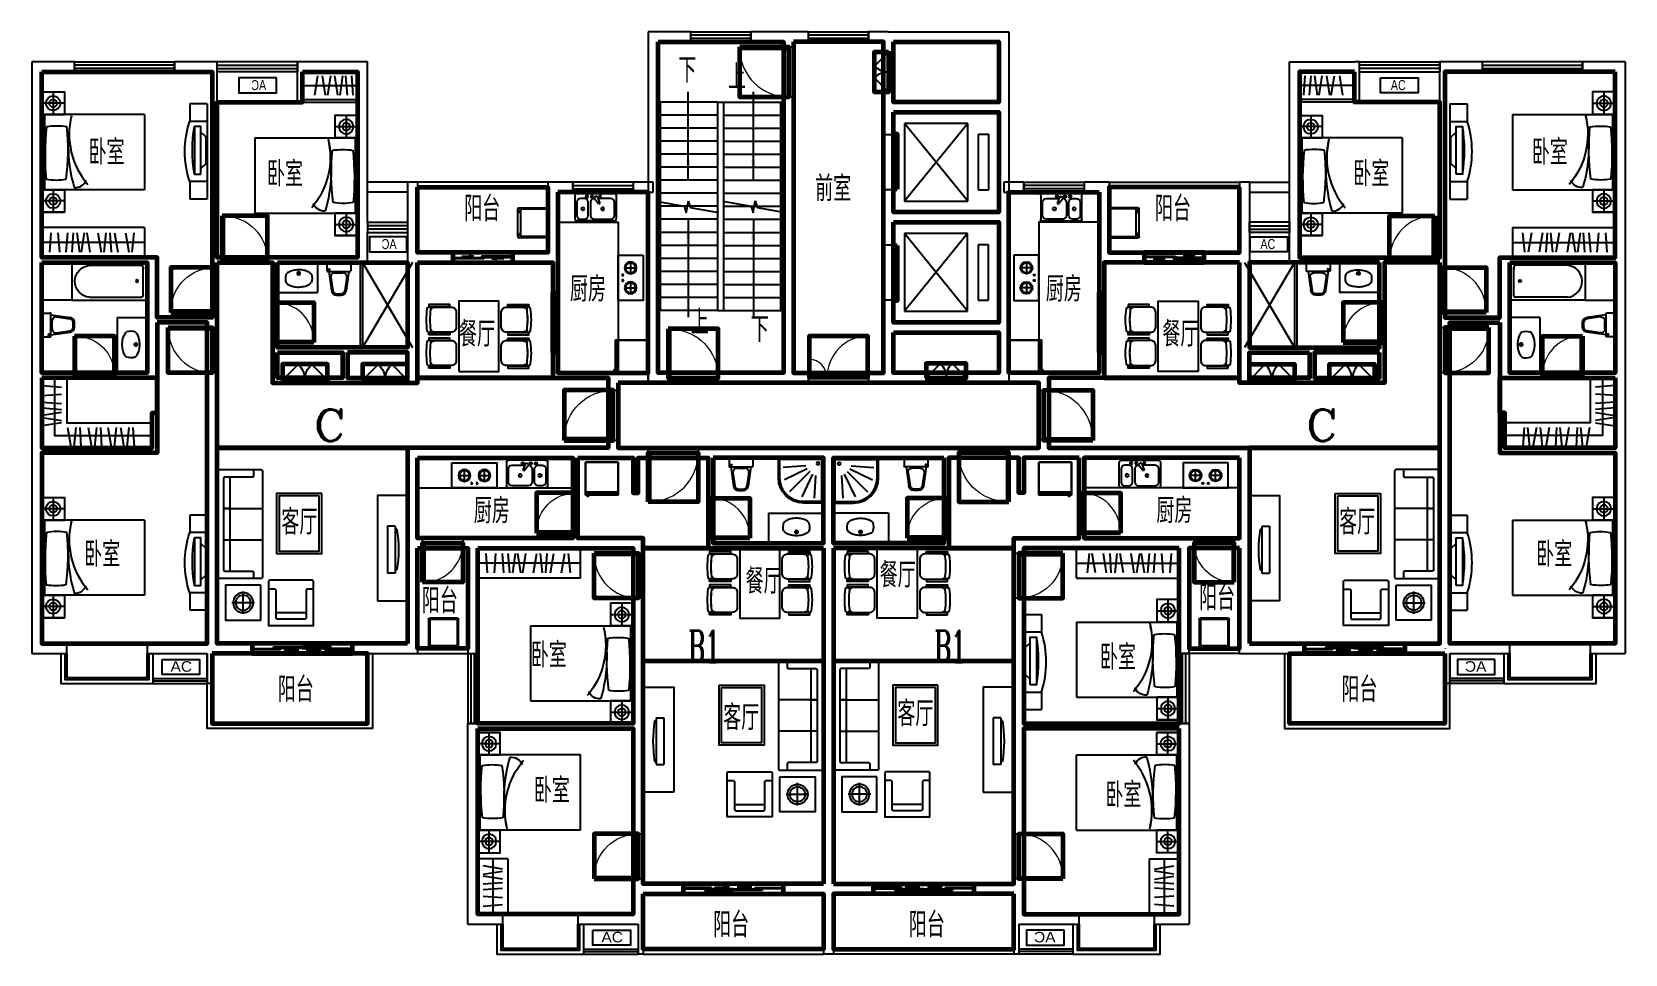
# Model space of a CAD drawing. Extents: x 820470 to 852270, y -626228 to -607828.
import ezdxf
from ezdxf.enums import TextEntityAlignment as Align

# ---------------------------------------------------------------- set-up
doc = ezdxf.new("R2010")
doc.units = 0
doc.header["$LTSCALE"] = 1000
doc.header["$MEASUREMENT"] = 0
doc.layers.get('0').update_dxf_attribs({"linetype": 'CONTINUOUS'})
for name, color, linetype in [('BALCONY', 147, 'CONTINUOUS'), ('K_EQUIPMENT', 4, 'CONTINUOUS'), ('LVTRY', 187, 'CONTINUOUS'), ('SPACE', 7, 'CONTINUOUS'), ('STAIR', 3, 'CONTINUOUS'), ('WALL', 2, 'CONTINUOUS'), ('WC', 157, 'CONTINUOUS'), ('WINDOW', 4, 'CONTINUOUS'), ('家具', 8, 'CONTINUOUS')]:
    doc.layers.add(name, color=color, linetype=linetype)
for name, color, linetype, lineweight in [('GT_储藏间', 50, 'CONTINUOUS', 60), ('GT_卧室', 1, 'CONTINUOUS', 60), ('GT_卫生间', 5, 'CONTINUOUS', 60), ('GT_厨房', 4, 'CONTINUOUS', 60), ('GT_客厅', 2, 'CONTINUOUS', 60), ('GT_楼梯', 130, 'CONTINUOUS', 60), ('GT_水机房', 170, 'CONTINUOUS', 60), ('GT_电机房', 210, 'CONTINUOUS', 60), ('GT_电梯', 150, 'CONTINUOUS', 60), ('GT_衣帽间', 85, 'CONTINUOUS', 60), ('GT_过道', 30, 'CONTINUOUS', 60), ('GT_门', 245, 'CONTINUOUS', 60), ('GT_阳台', 6, 'CONTINUOUS', 60), ('GT_餐厅', 3, 'CONTINUOUS', 60)]:
    doc.layers.add(name, color=color, linetype=linetype, lineweight=lineweight)
doc.styles.add('_TCH_LABEL', font='COMPLEX', dxfattribs={"bigfont": 'GBCBIG'})
doc.styles.add('_TCH_SPACE', font='SIMPLEX', dxfattribs={"height": 5, "bigfont": 'GBCBIG'})
doc.styles.add('DIM_FONT', font='ZBTXT.shx', dxfattribs={"width": 0.8})
doc.styles.add('HZ', font='zbtxt.shx', dxfattribs={"bigfont": 'zbhz.shx'})

msp = doc.modelspace()

# ---------------------------------------------------------------- texts
at = {"layer": 'SPACE', "style": '_TCH_SPACE'}
for s, p in [('下', (833373, -608844)), ('上', (834363, -608977)), ('卧室', (821601, -610479)), ('卧室', (850406, -610479)), ('卧室', (825162, -610911)), ('卧室', (846845, -610911)), (' 前室', (835761, -611205)), ('阳台', (829099, -611606)), ('阳台', (842885, -611606)), ('厨房', (831209, -613210)), ('厨房', (840707, -613210)), ('上', (833624, -613873)), ('餐厅', (828995, -614108)), ('下', (834820, -614013)), ('餐厅', (843034, -614108)), ('厨房', (829291, -617634)), ('厨房', (842913, -617629)), ('客厅', (825450, -617858)), ('客厅', (846562, -617858)), ('卧室', (821513, -618502)), ('卧室', (850493, -618502)), ('餐厅', (834715, -619038)), ('餐厅', (837391, -618915)), ('阳台 ', (843766, -619372)), ('阳台 ', (828252, -619429)), ('卧室', (830427, -620511)), ('卧室', (841788, -620555)), ('阳台 ', (825378, -621199)), ('阳台 ', (846607, -621199)), ('客厅', (834268, -621758)), ('客厅', (837744, -621681)), ('卧室', (830488, -623213)), ('卧室', (841896, -623304)), ('阳台 ', (834065, -625893)), ('阳台 ', (837972, -625893))]:
    msp.add_text(s, height=500, dxfattribs=at).set_placement(p)
at = {"layer": 'SPACE', "style": '_TCH_LABEL'}
for s, height, width, p, p2 in [('C', 634, 1.4, (826097, -615994), (826731, -615994)), ('C', 634, 1.4, (845900, -615994), (846534, -615994)), ('B1', 633.6, 0.677419, (833572, -620403), (834205, -620403)), ('B1', 633.6, 0.677419, (838484, -620403), (839117, -620403))]:
    msp.add_text(s, height=height, dxfattribs=dict(at, width=width)).set_placement(p, p2, align=Align.FIT)

# ---------------------------------------------------------------- blocks, each defined once
blk = doc.blocks.new('A$C52241BEE')
for p, q in [((350, 650), (150, 650)), ((250, 750), (250, 550)), ((250, 350), (250, 150)), ((350, 250), (150, 250))]:
    blk.add_line(p, q)
blk.add_lwpolyline([(0, 900), (0, 0), (500, 0), (500, 900)], close=True)
for centre, radius in [((250, 650), 120), ((250, 650), 100), ((250, 250), 120), ((250, 250), 100), ((406, 504), 15), ((406, 396), 15)]:
    blk.add_circle(centre, radius)
blk = doc.blocks.new('A$C31110A14')
at = {"linetype": 'Continuous'}
for p, q in [((0, 37), (0, 786)), ((37, 824), (512, 824)), ((100, 711), (100, 461)), ((437, 786), (175, 786)), ((512, 387), (512, 711)), ((549, 786), (549, 37)), ((59, 414), (69, 397)), ((72, 450), (198, 498)), ((211, 476), (107, 390)), ((198, 498), (211, 476)), ((512, 0), (37, 0)), ((100, 187), (100, 112)), ((175, 312), (437, 312)), ((437, 262), (175, 262)), ((175, 37), (437, 37)), ((512, 112), (512, 187))]:
    blk.add_line(p, q, dxfattribs=at)
for centre, radius, start, end in [((37, 786), 37.4, 90, 180), ((175, 711), 74.9, 90, 180), ((437, 711), 74.9, 0, 90), ((512, 786), 37.4, 0, 90), ((62, 500), 25, 93.0704, 450), ((62, 339), 25, 93.0704, 450), ((81, 427), 25, 110.5377, 210), ((91, 409), 25, 210, 309.4623), ((175, 387), 74.9, 180, 270), ((306, 551), 31.2, 91.1175, 450), ((437, 387), 74.9, 270, 360), ((37, 37), 37.4, 180, 270), ((62, 237), 25, 93.0704, 450), ((175, 187), 74.9, 90, 180), ((175, 112), 74.9, 180, 270), ((306, 156), 31.2, 91.1175, 450), ((437, 187), 74.9, 0, 90), ((437, 112), 74.9, 270, 360), ((512, 37), 37.4, 270, 360)]:
    blk.add_arc(centre, radius, start, end, dxfattribs=at)
blk = doc.blocks.new('CHUANG')
at = {"layer": '家具'}
for p, q in [((-1200, 0), (-1200, -450)), ((-1200, 0), (-1200, -450)), ((-1200, 0), (-1200, -445)), ((-975, -450), (-975, 0)), ((-750, -2050), (-750, 0)), ((750, 0), (-750, 0)), ((750, -2050), (750, 0)), ((750, 0), (750, -450)), ((750, 0), (750, -450)), ((750, 0), (750, -445)), ((975, -450), (975, 0)), ((-750, -225), (-1200, -225)), ((750, -50), (-750, -50)), ((1200, -225), (750, -225)), ((750, -2050), (-750, -2050))]:
    blk.add_line(p, q, dxfattribs=at)
for points in [[(-1200, 0), (-750, 0), (-750, -450), (-1200, -450)], [(750, 0), (1200, 0), (1200, -450), (750, -450)]]:
    blk.add_lwpolyline(points, close=True, dxfattribs=at)
for centre, radius in [((-975, -225), 145), ((-975, -225), 76.8), ((975, -225), 145), ((975, -225), 76.8)]:
    blk.add_circle(centre, radius, dxfattribs=at)
for centre, radius, start, end in [((655, -282), 1212, 170.6797, 189.5896), ((-47, -5414), 5351, 84.1062, 95.2969), ((-774, -298), 1293, 350.9391, 369.2066), ((124, -3480), 2954, 78.2462, 106.3473), ((364, -2102), 1557, 76.5636, 130.3236), ((54, 3738), 4263, 261.9889, 276.0426), ((-470, -664), 239, 175.3269, 247.5588)]:
    blk.add_arc(centre, radius, start, end, dxfattribs=at)
blk = doc.blocks.new('D')
at = {"layer": '家具'}
for p, q in [((103898, -1545904), (103898, -1546504)), ((103898, -1545904), (105947, -1545904)), ((104147, -1546397), (104107, -1546012)), ((104278, -1546012), (104212, -1546397)), ((104496, -1546012), (104433, -1546397)), ((104590, -1546012), (104566, -1546397)), ((104702, -1546397), (104662, -1546012)), ((104833, -1546012), (104767, -1546397)), ((105051, -1546012), (104988, -1546397)), ((105155, -1546397), (105095, -1546012)), ((105251, -1546012), (105194, -1546397)), ((105345, -1546397), (105317, -1546012)), ((105461, -1546397), (105432, -1546012)), ((105591, -1546397), (105620, -1546012)), ((105789, -1546397), (105761, -1546012)), ((103898, -1546204), (105947, -1546204))]:
    blk.add_line(p, q, dxfattribs=at)
blk = doc.blocks.new('KTJ')
blk.add_lwpolyline([(-274, 148), (476, 148), (476, -152), (-274, -152)], close=True)
at = {"style": 'HZ', "width": 1.1}
blk.add_text('AC', height=210, dxfattribs=at).set_placement((-104, -95))
blk = doc.blocks.new('A$C2A793C51')
at = {"layer": '家具'}
for p, q in [((0, 1900), (0, 0)), ((0, 1900), (350, 1900)), ((350, 1900), (350, 1550)), ((0, 1550), (350, 1550)), ((21, 1236), (126, 1334)), ((21, 707), (21, 1236)), ((21, 707), (126, 609)), ((0, 350), (350, 350)), ((350, 350), (350, 0)), ((0, 0), (350, 0))]:
    blk.add_line(p, q, dxfattribs=at)
blk.add_lwpolyline([(126, 494), (126, 1449), (254, 1449), (254, 494)], close=True, dxfattribs=at)
for centre, radius, start, end in [((-2575, 972), 2869, 350.4172, 369.5828), ((-1501, 950), 1946, 342.0382, 377.9618)]:
    blk.add_arc(centre, radius, start, end, dxfattribs=at)
blk = doc.blocks.new('CHAIR-09')
for points in [[(-300, -600), (-260, -600), (-260, -180), (-300, -180)], [(260, -180), (300, -180), (300, -600), (260, -600)]]:
    blk.add_lwpolyline(points, close=True)
for points in [[(250, -150, 0.414214), (150, -50), (-150, -50, 0.414214), (-250, -150), (-250, -470, 0.266219), (-201, -556, 0.06842), (201, -556, 0.266219), (250, -470)], [(-215, -635, -1.000906), (-204, -556, 0.069723), (204, -556, -1.000906), (215, -635, -0.068813)]]:
    blk.add_lwpolyline(points, format="xyb", close=True)
blk = doc.blocks.new('A$C7B15679A')
blk.add_lwpolyline([(-1400, -800), (-1400, 0), (0, 0), (0, -800), (0, -800)], close=True)
at = {"rotation": 180}
for p in [(-1033, 0), (-367, 0)]:
    blk.add_blockref('CHAIR-09', p, dxfattribs=at)
for p in [(-1033, -800), (-367, -800)]:
    blk.add_blockref('CHAIR-09', p)
blk = doc.blocks.new('SOF1')
blk.add_line((-300, 650), (300, 650))
blk.add_lwpolyline([(-450, 25, 0.414214), (-425, 0), (425, 0, 0.414214), (450, 25), (450, 900), (-450, 900)], format="xyb", close=True)
blk.add_lwpolyline([(-450, 175), (-325, 175, 0.414214), (-300, 200), (-300, 750, -0.414214), (-275, 775), (275, 775, -0.414214), (300, 750), (300, 200, 0.414214), (325, 175), (450, 175)], format="xyb")
blk = doc.blocks.new('A$C46F64526')
for p, q in [((518, 2881), (518, 2431)), ((743, 2656), (293, 2656)), ((250, 150), (250, 2025)), ((125, 1400), (900, 1400)), ((125, 775), (900, 775)), ((250, 775), (125, 775))]:
    blk.add_line(p, q)
for points in [[(868, 2306), (168, 2306), (168, 3006), (868, 3006)], [(2085, 477), (1185, 477), (1185, 1677), (2085, 1677)], [(2035, 527), (1235, 527), (1235, 1627), (2035, 1627)]]:
    blk.add_lwpolyline(points, close=True)
for points in [[(900, 2150, 0.414214), (875, 2175), (0, 2175), (0, 0), (875, 0, 0.414214), (900, 25), (900, 2150)], [(725, 0), (725, 125, 0.414214), (700, 150), (150, 150, -0.414214), (125, 175), (125, 2000, -0.414214), (150, 2025), (700, 2025, 0.414214), (725, 2050), (725, 2175)]]:
    blk.add_lwpolyline(points, format="xyb")
for radius in [200, 150]:
    blk.add_circle((518, 2656), radius)
at = {"xscale": -1}
blk.add_blockref('SOF1', (1473, 2209), dxfattribs=at)
blk = doc.blocks.new('A$C169C22A5')
for p, q in [((354, 1488), (198, 1488)), ((198, 1488), (198, 552)), ((354, 1488), (354, 552)), ((385, 1426), (354, 1426)), ((354, 552), (198, 552)), ((385, 614), (354, 614))]:
    blk.add_line(p, q)
blk.add_lwpolyline([(0, 0), (600, 0), (600, 2100), (0, 2100)], close=True)
at = {"extrusion": (0, 0, -1)}
blk.add_ellipse((-2235, 1020), major_axis=(-2652, 0), ratio=1, start_param=2.988048, end_param=3.295136, dxfattribs=at)
blk = doc.blocks.new('A$C1287145A')
at = {"linetype": 'Continuous'}
for points, invisible_edges in [([(652, 652, 1021), (0, 652, 1021), (652, 652, 65)], 2), ([(0, 652, 65), (652, 652, 65), (0, 652, 1021)], 2), ([(0, 652, 65), (0, 652, 1021), (0, 608, 1021)], 12), ([(0, 608, 1021), (0, 608, 65), (0, 652, 65)], 12), ([(652, 652, 1412), (0, 652, 1412), (652, 652, 1032)], 2), ([(0, 652, 1032), (652, 652, 1032), (0, 652, 1412)], 2), ([(0, 652, 1032), (0, 652, 1412), (0, 608, 1412)], 12), ([(0, 608, 1412), (0, 608, 1032), (0, 652, 1032)], 12), ([(0, 652, 1412), (652, 652, 1412), (0, 608, 1412)], 2), ([(652, 608, 1412), (0, 608, 1412), (652, 652, 1412)], 2), ([(652, 652, 1021), (652, 652, 65), (652, 608, 1021)], 2), ([(652, 608, 65), (652, 608, 1021), (652, 652, 65)], 2), ([(652, 652, 1412), (652, 652, 1032), (652, 608, 1412)], 2), ([(652, 608, 1032), (652, 608, 1412), (652, 652, 1032)], 2), ([(0, 597), (0, 597, 1412), (0, 0, 1412)], 12), ([(0, 0, 1412), (0, 0), (0, 597)], 12), ([(652, 597, 65), (0, 597, 65), (652, 597)], 2), ([(0, 597), (652, 597), (0, 597, 65)], 2), ([(0, 597, 1412), (652, 597, 1412), (0, 0, 1412)], 2), ([(652, 0, 1412), (0, 0, 1412), (652, 597, 1412)], 2), ([(652, 597, 1412), (652, 597), (652, 0, 1412)], 2), ([(652, 0), (652, 0, 1412), (652, 597)], 2), ([(0, 0, 1412), (652, 0, 1412), (0, 0)], 2), ([(652, 0), (0, 0), (652, 0, 1412)], 2)]:
    blk.add_3dface(points, dxfattribs=dict(at, invisible_edges=invisible_edges))
at = {"linetype": 'Continuous', "oblique": -180, "text_generation_flag": 4, "width": 0.8, "flags": 9}
for tag in ['ZSIZE', 'YSIZE', 'XSIZE']:
    blk.add_attdef(tag, (326, 0), '', height=0.427, rotation=90, dxfattribs=at)
at = {"linetype": 'Continuous'}
mesh = blk.add_polyface(dxfattribs=at)
corners = [(652, 652, 1032), (652, 652, 1021), (652, 608, 1032), (652, 608, 1021), (0, 652, 1032), (0, 652, 1021), (0, 608, 1032), (0, 608, 1021), (652, 608, 1412), (652, 597, 1412), (0, 608, 1412), (0, 597, 1412), (652, 608, 65), (652, 597, 65), (0, 608, 65), (0, 597, 65)]
mesh.append_faces([[corners[k] for k in face] for face in [(0, 1, 2), (3, 2, 1), (6, 7, 4), (5, 4, 7), (8, 9, 10), (11, 10, 9), (14, 15, 12), (13, 12, 15)]], dxfattribs={"vtx1": -1})
mesh.append_faces([[corners[k] for k in face] for face in [(4, 5, 1), (1, 0, 4), (12, 13, 9), (9, 8, 12), (10, 11, 15), (15, 14, 10)]], dxfattribs={"vtx2": -1})
mesh = blk.add_polyface(dxfattribs=at)
corners = [(33, 673, 1042), (65, 673, 1042), (33, 673, 1379), (65, 673, 1379), (58, 677, 1042), (58, 677, 1379), (52, 678, 1042), (52, 678, 1379), (43, 678, 1042), (43, 678, 1379), (36, 676, 1042), (36, 676, 1379), (33, 673, 608), (65, 673, 608), (33, 673, 1010), (65, 673, 1010), (58, 677, 608), (58, 677, 1010), (52, 678, 608), (52, 678, 1010), (43, 678, 608), (43, 678, 1010), (36, 676, 608), (36, 676, 1010), (43, 652, 1379), (43, 673, 1379), (43, 652, 1042), (43, 673, 1042), (43, 652, 1010), (43, 673, 1010), (43, 652, 608), (43, 673, 608)]
mesh.append_faces([[corners[k] for k in face] for face in [(0, 1, 2), (3, 1, 2), (1, 4, 3), (4, 6, 5), (6, 8, 7), (8, 10, 9), (10, 0, 11), (12, 13, 14), (13, 16, 15), (16, 18, 17), (18, 20, 19), (20, 22, 21), (22, 12, 23), (24, 25, 26), (27, 26, 25), (28, 29, 30), (31, 30, 29), (3, 2, 1), (0, 1, 2), (12, 13, 14)]], dxfattribs={"vtx1": -1})
mesh.append_faces([[corners[k] for k in face] for face in [(4, 5, 3), (6, 7, 5), (8, 9, 7), (10, 11, 9), (0, 2, 11), (13, 15, 14), (16, 17, 15), (18, 19, 17), (20, 21, 19), (22, 23, 21), (12, 14, 23), (14, 15, 13)]], dxfattribs={"vtx2": -1})
blk = doc.blocks.new('A$C7D3573B7')
at = {"layer": 'WC'}
for p, q in [((197, 349), (287, 350)), ((242, 395), (243, 305))]:
    blk.add_line(p, q, dxfattribs=at)
at = {"layer": 'WC', "ltscale": 10}
for p, q in [((490, 335), (492, 332)), ((492, 328), (493, 332))]:
    blk.add_line(p, q, dxfattribs=at)
for points in [[(-11, 334, 0.172546), (-9, 165, 0.726395)], [(-11, 334, -0.098208), (49, 381, -0.066287), (132, 409, -0.052428), (243, 420, -0.052428), (353, 407, -0.066287), (436, 377, -0.093876), (493, 332, -0.171377)], [(495, 329, -0.172546), (490, 160, -0.726395)], [(490, 160, -0.091341), (433, 117, -0.066287), (350, 88, -0.052428), (240, 77, -0.052428), (129, 90, -0.066287), (47, 120, -0.091756), (-9, 165, -0.171377)]]:
    blk.add_lwpolyline(points, format="xyb", dxfattribs=at)
at = {"layer": 'WC'}
blk.add_circle((242, 350), 30, dxfattribs=at)
at = {"layer": 'WC', "ltscale": 10}
blk.add_circle((242, 350), 25, dxfattribs=at)
blk.add_arc((492, 332), 1, 359.4693, 408.1469, dxfattribs=at)
blk = doc.blocks.new('A$C4CF52FF8')
at = {"layer": 'WC'}
for p, q in [((15, 650), (460, 650)), ((0, 635), (0, 485)), ((14, 470), (461, 470)), ((37, 470), (92, 87)), ((77, 355), (117, 90)), ((157, 445), (318, 445)), ((398, 355), (358, 90)), ((438, 470), (383, 87)), ((475, 635), (475, 485)), ((191, 25), (284, 25)), ((191, 0), (284, 0))]:
    blk.add_line(p, q, dxfattribs=at)
blk.add_circle((40, 504), 16.5, dxfattribs=at)
for centre, radius, start, end in [((15, 635), 15, 90, 180), ((460, 635), 15, 360, 450), ((15, 485), 15, 180, 270), ((157, 365), 80, 90, 187.4119), ((318, 365), 80, 352.5881, 450), ((460, 485), 15, 270, 360), ((191, 100), 100, 187.4119, 270), ((191, 100), 75, 187.4119, 270), ((284, 100), 75, 270, 352.5881), ((284, 100), 100, 270, 352.5881)]:
    blk.add_arc(centre, radius, start, end, dxfattribs=at)
at = {"layer": 'WC', "style": 'DIM_FONT', "oblique": -180, "text_generation_flag": 4, "width": 0.8, "flags": 9}
for tag in ['YSIZE', 'XSIZE']:
    blk.add_attdef(tag, (237, 650), '', height=0.5, rotation=180, dxfattribs=at)
blk = doc.blocks.new('A$C30434410')
for p, q in [((0, 750), (1500, 750)), ((0, 0), (0, 750)), ((351, 694), (1358, 694)), ((1358, 694), (1390, 694)), ((1420, 670), (1420, 613)), ((1420, 664), (1420, 653)), ((1420, 660), (1420, 94)), ((1500, 750), (1500, 0)), ((351, 56), (1395, 58)), ((1420, 87), (1420, 136)), ((1420, 87), (1420, 95)), ((1500, 0), (0, 0))]:
    blk.add_line(p, q)
for radius in [25, 23]:
    blk.add_circle((1300, 369), radius)
for centre, radius, start, end in [((379, 376), 320, 95.1611, 266.9369), ((1390, 664), 30, 0, 90), ((1390, 660), 30, 0, 9.5707), ((1390, 87), 30, 270, 360), ((1390, 87), 30, 270, 280.176)]:
    blk.add_arc(centre, radius, start, end)
at = {"width": 0.8, "flags": 9}
for tag in ['XSIZE', 'YSIZE']:
    blk.add_attdef(tag, (750, 750), '', height=0.5, dxfattribs=at)
blk = doc.blocks.new('A$C166D65F0')
at = {"layer": 'K_EQUIPMENT'}
blk.add_lwpolyline([(0, 300), (750, 300), (750, 0), (0, 0)], close=True, dxfattribs=at)
at = {"layer": 'K_EQUIPMENT', "style": 'DIM_FONT', "width": 0.8}
blk.add_text('AC', height=200, dxfattribs=at).set_placement((206, 56))
blk = doc.blocks.new('淋浴间800x800')
at = {"layer": 'WC'}
for p, q in [((356, 800), (0, 800)), ((0, 0), (0, 800)), ((356, 773), (27, 773)), ((27, 27), (27, 773)), ((141, 314), (172, 716)), ((192, 290), (386, 692)), ((243, 243), (604, 603)), ((290, 192), (693, 383)), ((773, 27), (773, 356)), ((800, 0), (800, 356)), ((773, 27), (27, 27)), ((313, 140), (715, 168)), ((800, 0), (0, 0))]:
    blk.add_line(p, q, dxfattribs=at)
blk.add_circle((100, 100), 26.7, dxfattribs=at)
for radius in [444, 418]:
    blk.add_arc((356, 356), radius, 0, 90, dxfattribs=at)
blk = doc.blocks.new('$PLAN$00000401')
for p, q in [((-276, 0), (276, 0)), ((-300, -576), (-300, -24)), ((-276, -528), (-276, -36)), ((-264, -24), (264, -24)), ((276, -36), (276, -528)), ((300, -24), (300, -576)), ((276, -600), (-276, -600)), ((264, -540), (-264, -540)), ((-218, -582), (-242, -558))]:
    blk.add_line(p, q)
for centre, radius in [((-230, -570), 23.2), ((-230, -570), 17.2), ((234, -568), 17.2)]:
    blk.add_circle(centre, radius)
for centre, radius, start, end in [((-276, -24), 24, 90, 180), ((276, -24), 24, 0, 90), ((-264, -36), 12, 90, 180), ((264, -36), 12, 0, 90), ((-276, -576), 24, 180, 270), ((-264, -528), 12, 180, 270), ((264, -528), 12, 270, 360), ((276, -576), 24, 270, 360)]:
    blk.add_arc(centre, radius, start, end)
blk = doc.blocks.new('_ARROW')
blk.add_solid([(0, 0), (-1, 0.1), (-1, -0.1)])
blk = doc.blocks.new('111')
at = {"layer": 'STAIR'}
for p, q in [((50, 0), (0, 0)), ((50, -4160), (50, 0)), ((1190, 0), (50, 0)), ((1190, -260), (50, -260)), ((1190, 0), (1310, 0)), ((1310, 0), (2450, 0)), ((1310, -260), (2450, -260)), ((2450, 0), (2500, 0)), ((2450, -4160), (2450, 0)), ((1190, -520), (50, -520)), ((1310, -520), (2450, -520)), ((1190, -780), (50, -780)), ((1310, -780), (2450, -780)), ((1190, -1040), (50, -1040)), ((1310, -1040), (2450, -1040)), ((1190, -1300), (50, -1300)), ((1190, -1560), (50, -1560)), ((1310, -1300), (2450, -1300)), ((1310, -1560), (2450, -1560)), ((1190, -1820), (50, -1820)), ((1310, -1820), (2450, -1820)), ((-40, -1976), (522, -2080)), ((1190, -2080), (50, -2080)), ((522, -2080), (560, -2209)), ((560, -2209), (603, -1973)), ((603, -1973), (640, -2102)), ((640, -2102), (1203, -2206)), ((1294, -1976), (1857, -2080)), ((1310, -2080), (2450, -2080)), ((1857, -2080), (1894, -2209)), ((1894, -2209), (1938, -1973)), ((1938, -1973), (1975, -2102)), ((1975, -2102), (2538, -2206)), ((1190, -2340), (50, -2340)), ((1310, -2340), (2450, -2340)), ((1190, -2600), (50, -2600)), ((1190, -2860), (50, -2860)), ((1310, -2600), (2450, -2600)), ((1310, -2860), (2450, -2860)), ((1190, -3120), (50, -3120)), ((1310, -3120), (2450, -3120)), ((1190, -3380), (50, -3380)), ((1310, -3380), (2450, -3380)), ((1190, -3640), (50, -3640)), ((1310, -3640), (2450, -3640)), ((1190, -3900), (50, -3900)), ((1310, -3900), (2450, -3900)), ((50, -4160), (0, -4160)), ((1190, -4160), (50, -4160)), ((1310, -4160), (2450, -4160)), ((2450, -4160), (2500, -4160))]:
    blk.add_line(p, q, dxfattribs=at)
for points in [[(600, -1560), (600, 203)], [(1900, -1560), (1900, 203)], [(600, -2340), (600, -4294)], [(1900, -2340), (1900, -4294)]]:
    blk.add_lwpolyline(points, dxfattribs=at)
at = {"layer": 'WALL'}
for p, q in [((1190, -4160), (1190, 0)), ((1310, -4160), (1310, 0)), ((1190, -4160), (1310, -4160))]:
    blk.add_line(p, q, dxfattribs=at)
at = {"layer": 'STAIR', "yscale": 400, "zscale": 400}
for p, xscale, rotation in [((600, -1560), 400, 270), ((1900, -1560), -400, 90), ((600, -2340), 400, 90), ((1900, -2340), -400, 270)]:
    blk.add_blockref('_ARROW', p, dxfattribs=dict(at, xscale=xscale, rotation=rotation))
blk = doc.blocks.new('$TCHSYS$WIN2D')
for p, q in [((-0.5, 0.5), (0.5, 0.5)), ((-0.5, 0.5), (-0.5, -0.5)), ((0.5, 0.5), (0.5, -0.5)), ((0.5, 0.167), (-0.5, 0.167)), ((0.5, -0.167), (-0.5, -0.167)), ((-0.5, -0.5), (0.5, -0.5))]:
    blk.add_line(p, q)
blk = doc.blocks.new('$DorLib2D$00000001')
for p, q in [((0.45, 0.975), (0.5, 0.975)), ((0.45, 0), (0.45, 0.975)), ((0.5, 0), (0.5, 0.975)), ((0.5, 0), (0.45, 0))]:
    blk.add_line(p, q)
at = {"lineweight": 13}
blk.add_arc((0.475, 0), 0.975, 91.4693, 180, dxfattribs=at)
blk = doc.blocks.new('$DorLib2D$00000116')
at = {"color": 0}
for p, q in [((-0.5, 0), (-0.146, 0.354)), ((0.5, 0), (0.146, 0.354))]:
    blk.add_line(p, q, dxfattribs=at)
for centre, start, end in [((-0.5, 0), 0, 45), ((0.5, 0), 135, 180)]:
    blk.add_arc(centre, 0.5, start, end, dxfattribs=at)
blk = doc.blocks.new('$DorLib2D$00000025')
at = {"const_width": 0.02}
for points in [[(0.481, -0.001), (0.481, 0.691)], [(-0.481, 0.001), (-0.481, 0.308)]]:
    blk.add_lwpolyline(points, dxfattribs=at)
at = {"lineweight": 13}
for centre, radius, start, end in [((0.505, -0.002), 0.699, 91.9397, 179.7238), ((-0.501, 0.003), 0.307, 359.7899, 85.7508)]:
    blk.add_arc(centre, radius, start, end, dxfattribs=at)
blk = doc.blocks.new('$DorLib2D$00000128')
at = {"color": 0, "linetype": 'Continuous'}
for p, q in [((0.049, 0.85, -468.75), (-0.491, 0.85, -468.75)), ((-0.491, 0.85, -468.75), (-0.491, 0.71, -468.75)), ((0.049, 0.71, -468.75), (-0.491, 0.71, -468.75)), ((-0.027, 0.71, -468.75), (-0.027, 0.57, -468.75)), ((0.513, 0.71, -468.75), (-0.027, 0.71, -468.75)), ((0.049, 0.85, -468.75), (0.049, 0.71, -468.75)), ((0.513, 0.71, -468.75), (0.513, 0.57, -468.75)), ((0.5, 0.5, -468.75), (-0.5, 0.5, -468.75)), ((0.513, 0.57, -468.75), (-0.027, 0.57, -468.75))]:
    blk.add_line(p, q, dxfattribs=at)
blk = doc.blocks.new('A$C6FBB0586')
at = {"layer": 'STAIR'}
for p, q in [((-721, -1725), (-1981, -3275)), ((-721, -3275), (-1981, -1725)), ((-1981, -1725), (-1981, -3275)), ((-721, -1725), (-1981, -1725)), ((-721, -3275), (-721, -1725)), ((-511, -1950), (-511, -3050)), ((-301, -1950), (-511, -1950)), ((-301, -3050), (-301, -1950)), ((-511, -3050), (-301, -3050)), ((-1981, -3275), (-721, -3275)), ((-725, -3925), (-1985, -5475)), ((-725, -5475), (-1985, -3925)), ((-1985, -3925), (-1985, -5475)), ((-725, -3925), (-1985, -3925)), ((-725, -5475), (-725, -3925)), ((-515, -4150), (-515, -5250)), ((-305, -4150), (-515, -4150)), ((-305, -5250), (-305, -4150)), ((-515, -5250), (-305, -5250)), ((-1985, -5475), (-725, -5475))]:
    blk.add_line(p, q, dxfattribs=at)
at = {"layer": 'WALL'}
for p, q in [((-6249, 100), (-7100, 100)), ((-7100, 100), (-7100, -6900)), ((-6249, -100), (-6249, 100)), ((-4297, 100), (-5049, 100)), ((-5049, 100), (-5049, -100)), ((-3899, 100), (-4297, 100)), ((-3899, -100), (-3899, 100)), ((-2300, 100), (-2699, 100)), ((-2699, 100), (-2699, -100)), ((-2300, 100), (100, 100)), ((100, 100), (100, -1400)), ((-6900, -100), (-6249, -100)), ((-6900, -100), (-6900, -6700)), ((-5049, -100), (-4397, -100)), ((-4397, -100), (-4397, -200)), ((-4397, -200), (-4197, -200)), ((-4197, -100), (-3899, -100)), ((-4197, -200), (-4197, -100)), ((-2699, -100), (-2400, -100)), ((-2400, -100), (-2400, -300)), ((-2400, -300), (-2200, -300)), ((-2200, -300), (-2200, -100)), ((-2200, -100), (-100, -100)), ((-100, -100), (-100, -1300)), ((-4197, -1200), (-4397, -1200)), ((-4397, -1200), (-4397, -6700)), ((-4197, -6700), (-4197, -1200)), ((-2200, -1100), (-2400, -1100)), ((-2400, -1100), (-2400, -1400)), ((-2200, -1300), (-2200, -1100)), ((-2400, -1400), (-2400, -1950)), ((-100, -1300), (-2200, -1300)), ((-100, -1500), (-2200, -1500)), ((-2200, -1950), (-2200, -1500)), ((-100, -1500), (-100, -3500)), ((100, -1400), (100, -3600)), ((-2400, -1950), (-2200, -1950)), ((-2200, -3050), (-2400, -3050)), ((-2400, -3050), (-2400, -3600)), ((-2200, -3500), (-2200, -3050)), ((-2400, -3600), (-2400, -4150)), ((-2200, -3500), (-100, -3500)), ((-2200, -4150), (-2200, -3700)), ((-2200, -3700), (-100, -3700)), ((-100, -3700), (-100, -5700)), ((100, -3600), (100, -5800)), ((-2400, -4150), (-2200, -4150)), ((-2200, -5250), (-2400, -5250)), ((-2400, -5250), (-2400, -5800)), ((-2200, -5700), (-2200, -5250)), ((-2200, -5700), (-100, -5700)), ((-2400, -5800), (-2400, -6700)), ((-2200, -5900), (-2200, -6700)), ((-2200, -5900), (-100, -5900)), ((-100, -5900), (-100, -6700)), ((100, -5800), (100, -6900)), ((-7100, -6900), (-6700, -6900)), ((-6700, -6700), (-6900, -6700)), ((-6700, -6900), (-6700, -6700)), ((-4397, -6700), (-5700, -6700)), ((-5700, -6700), (-5700, -6900)), ((-5700, -6900), (-4300, -6900)), ((-4297, -6900), (-3899, -6900)), ((-3899, -6700), (-4197, -6700)), ((-3899, -6900), (-3899, -6700)), ((-2400, -6700), (-2699, -6700)), ((-2699, -6700), (-2699, -6900)), ((-2699, -6900), (-2300, -6900)), ((-2300, -6900), (-1550, -6900)), ((-1550, -6700), (-2200, -6700)), ((-1550, -6900), (-1550, -6700)), ((-100, -6700), (-750, -6700)), ((-750, -6700), (-750, -6900)), ((-750, -6900), (100, -6900))]:
    blk.add_line(p, q, dxfattribs=at)
at = {"layer": 'WINDOW'}
for p, q in [((-2400, -300), (-2400, -1100)), ((-2200, -300), (-2200, -1100)), ((-1550, -6700), (-750, -6700)), ((-1550, -6900), (-750, -6900))]:
    blk.add_line(p, q, dxfattribs=at)
at = {"layer": 'BALCONY'}
blk.add_blockref('111', (-6900, -1300), dxfattribs=at)
at = {"layer": 'WINDOW'}
for name, p, xscale, yscale, zscale, rotation in [('$TCHSYS$WIN2D', (-5649, 0), 1200, -200, 1200, 359.9999999999994), ('$DorLib2D$00000001', (-4297, -700), -1000, -1000, -1000, 270), ('$DorLib2D$00000116', (-2300, -700), -800, -800, -800, 270), ('$DorLib2D$00000128', (-2300, -2500), -1100, 200, -1100, 270), ('$DorLib2D$00000128', (-2300, -4700), 1100, 200, 1100, 270), ('$DorLib2D$00000001', (-6200, -6800), 1000, -1000, 1000, 180.0000000000006)]:
    blk.add_blockref(name, p, dxfattribs=dict(at, xscale=xscale, yscale=yscale, zscale=zscale, rotation=rotation))
for name, p, xscale, yscale, zscale in [('$TCHSYS$WIN2D', (-3299, 0), 1200, -200, 1200), ('$DorLib2D$00000025', (-3299, -6800), 1200, 1200, 1200), ('$DorLib2D$00000116', (-1150, -6800), -800, 800, -800)]:
    blk.add_blockref(name, p, dxfattribs=dict(at, xscale=xscale, yscale=yscale, zscale=zscale))
blk = doc.blocks.new('$DorLib2D$00000131')
at = {"color": 0, "linetype": 'Continuous'}
for p, q in [((-0.5, 0.125), (-0.5, 0)), ((0.019, 0.125), (-0.5, 0.125)), ((-0.5, 0), (0.019, 0)), ((-0.024, 0), (0.5, 0)), ((-0.024, -0.125), (-0.024, 0)), ((0.019, 0), (0.019, 0.125)), ((0.15, 0.125), (0.232, 0.197)), ((0.35, 0.125), (0.15, 0.125)), ((0.232, 0.197), (0.232, 0.125)), ((0.5, 0), (0.5, -0.125)), ((-0.35, -0.125), (-0.15, -0.125)), ((-0.232, -0.197), (-0.232, -0.125)), ((-0.15, -0.125), (-0.232, -0.197)), ((0.5, -0.125), (-0.024, -0.125))]:
    blk.add_line(p, q, dxfattribs=at)
blk = doc.blocks.new('$DorLib2D$00000138')
at = {"color": 0, "linetype": 'Continuous'}
for p, q in [((-0.288, 0), (-0.288, 0.154)), ((-0.288, 0.154), (0, 0.154)), ((0, 0.154), (0, 0)), ((0.288, 0.154), (0, 0.154)), ((0.288, 0), (0.288, 0.154)), ((-0.5, -0.14), (-0.5, 0)), ((-0.5, 0), (-0.219, 0)), ((-0.219, -0.14), (-0.5, -0.14)), ((0, 0), (-0.288, 0)), ((-0.219, 0), (-0.219, -0.14)), ((0, 0), (0.288, 0)), ((0.219, 0), (0.219, -0.14)), ((0.5, 0), (0.219, 0)), ((0.219, -0.14), (0.5, -0.14)), ((0.5, 0), (0.5, -0.195)), ((0.5, -0.14), (0.5, 0)), ((-0.186, -0.186), (-0.037, -0.186)), ((-0.037, -0.186), (-0.102, -0.258)), ((-0.102, -0.258), (-0.102, -0.186)), ((0.186, -0.186), (0.037, -0.186)), ((0.037, -0.186), (0.102, -0.258)), ((0.102, -0.258), (0.102, -0.186))]:
    blk.add_line(p, q, dxfattribs=at)
blk = doc.blocks.new('$TCHSYS$DOOR2D')
for p, q in [((0.45, 0.975), (0.5, 0.975)), ((0.45, 0), (0.45, 0.975)), ((0.5, 0), (0.5, 0.975)), ((0.5, 0), (0.45, 0))]:
    blk.add_line(p, q)
at = {"lineweight": 13}
blk.add_arc((0.475, 0), 0.975, 91.4693, 180, dxfattribs=at)

# ---------------------------------------------------------------- linework, layer by layer
at = {"layer": 'BALCONY'}
for points in [[(827970, -610828), (827170, -610828)], [(830770, -610828), (828170, -610828)], [(841970, -610828), (844570, -610828)], [(844770, -610828), (845570, -610828)], [(827970, -611028), (827170, -611028)], [(830770, -610928), (828170, -610928)], [(841970, -610928), (844570, -610928)], [(844770, -611028), (845570, -611028)], [(827270, -620228), (827270, -621728), (823970, -621728), (823970, -620228)], [(827170, -620228), (827170, -621628), (824070, -621628), (824070, -620228)], [(828170, -620128), (829170, -620128)], [(828170, -620228), (829170, -620228)], [(844570, -620128), (843570, -620128)], [(844570, -620228), (843570, -620228)], [(845470, -620228), (845470, -621728), (848770, -621728), (848770, -620228)], [(845570, -620228), (845570, -621628), (848670, -621628), (848670, -620228)], [(822890, -620728), (823970, -620728)], [(849850, -620728), (848770, -620728)], [(822890, -620778), (823970, -620778)], [(822890, -620828), (823970, -620828)], [(849850, -620778), (848770, -620778)], [(849850, -620828), (848770, -620828)], [(831490, -626128), (832570, -626128)], [(832670, -626128), (836270, -626128)], [(840070, -626128), (836470, -626128)], [(841250, -626128), (840170, -626128)], [(831490, -626178), (832570, -626178)], [(831490, -626228), (832570, -626228)], [(832670, -626228), (836270, -626228)], [(840070, -626228), (836470, -626228)], [(841250, -626178), (840170, -626178)], [(841250, -626228), (840170, -626228)]]:
    msp.add_lwpolyline(points, dxfattribs=at)
at = {"layer": 'GT_储藏间'}
for points in [[(825370, -614228), (826670, -614228), (826670, -614728), (825370, -614728), (825370, -614228)], [(826770, -614228), (826770, -614728), (827970, -614728), (827970, -614228), (826770, -614228)], [(845970, -614228), (845970, -614728), (844770, -614728), (844770, -614228), (845970, -614228)], [(847370, -614228), (846070, -614228), (846070, -614728), (847370, -614728), (847370, -614228)]]:
    msp.add_lwpolyline(points, dxfattribs=at)
at = {"layer": 'GT_卧室'}
for points in [[(820670, -608628), (824070, -608628), (824070, -613528), (822970, -613528), (822970, -612328), (820670, -612328), (820670, -608628)], [(825870, -608628), (826970, -608628), (826970, -612328), (824170, -612328), (824170, -609228), (825870, -609228), (825870, -608628)], [(846870, -608628), (845770, -608628), (845770, -612328), (848570, -612328), (848570, -609228), (846870, -609228), (846870, -608628)], [(852070, -608628), (848670, -608628), (848670, -613528), (849770, -613528), (849770, -612328), (852070, -612328), (852070, -608628)], [(822970, -613628), (822970, -616228), (820670, -616228), (820670, -620028), (823970, -620028), (823970, -613628), (822970, -613628)], [(849770, -613628), (849770, -616228), (852070, -616228), (852070, -620028), (848770, -620028), (848770, -613628), (849770, -613628)], [(829370, -618128), (832470, -618128), (832470, -621628), (829370, -621628), (829370, -618128)], [(843370, -618128), (840270, -618128), (840270, -621628), (843370, -621628), (843370, -618128)], [(829370, -621728), (832470, -621728), (832470, -625428), (829370, -625428), (829370, -621728)], [(843370, -621728), (840270, -621728), (840270, -625428), (843370, -625428), (843370, -621728)]]:
    msp.add_lwpolyline(points, dxfattribs=at)
at = {"layer": 'GT_卫生间'}
for points in [[(820670, -612428), (822770, -612428), (822770, -614628), (820670, -614628), (820670, -612428)], [(825370, -612428), (827970, -612428), (827970, -614128), (825370, -614128), (825370, -612428)], [(847370, -612428), (844770, -612428), (844770, -614128), (847370, -614128), (847370, -612428)], [(849970, -612428), (852070, -612428), (852070, -614628), (849970, -614628), (849970, -612428)], [(834070, -616328), (834070, -618028), (836270, -618028), (836270, -616328), (834070, -616328)], [(838670, -616328), (838670, -618028), (836470, -618028), (836470, -616328), (838670, -616328)]]:
    msp.add_lwpolyline(points, dxfattribs=at)
at = {"layer": 'GT_厨房'}
for points in [[(830970, -611028), (830970, -614628), (832770, -614628), (832770, -611028), (830970, -611028)], [(841770, -611028), (841770, -614628), (839970, -614628), (839970, -611028), (841770, -611028)], [(828170, -616328), (831270, -616328), (831270, -617928), (828170, -617928), (828170, -616328)], [(844570, -616328), (841470, -616328), (841470, -617928), (844570, -617928), (844570, -616328)]]:
    msp.add_lwpolyline(points, dxfattribs=at)
at = {"layer": 'GT_客厅'}
for points in [[(827970, -620028), (824170, -620028), (824170, -616128), (827970, -616128), (827970, -620028)], [(844770, -620028), (848570, -620028), (848570, -616128), (844770, -616128), (844770, -620028)], [(836270, -624828), (832670, -624828), (832670, -620378), (836270, -620383), (836270, -624828)], [(836470, -624828), (840070, -624828), (840070, -620378), (836470, -620383), (836470, -624828)]]:
    msp.add_lwpolyline(points, dxfattribs=at)
at = {"layer": 'GT_楼梯'}
msp.add_lwpolyline([(832970, -608028), (835473, -608028), (835473, -614628), (832970, -614628), (832970, -608028)], dxfattribs=at)
at = {"layer": 'GT_水机房'}
msp.add_lwpolyline([(837670, -613828), (839770, -613828), (839770, -614628), (837670, -614628), (837670, -613828)], dxfattribs=at)
at = {"layer": 'GT_电机房'}
msp.add_lwpolyline([(837670, -608028), (839770, -608028), (839770, -609228), (837670, -609228), (837670, -608028)], dxfattribs=at)
at = {"layer": 'GT_电梯'}
for points in [[(837670, -609428), (839770, -609428), (839770, -611428), (837670, -611428), (837670, -609428)], [(837670, -611628), (839770, -611628), (839770, -613628), (837670, -613628), (837670, -611628)]]:
    msp.add_lwpolyline(points, dxfattribs=at)
at = {"layer": 'GT_衣帽间'}
for points in [[(820670, -614728), (820670, -616128), (822870, -616128), (822870, -615428), (822970, -615428), (822970, -614728), (820670, -614728)], [(852070, -614728), (852070, -616128), (849870, -616128), (849870, -615428), (849770, -615428), (849770, -614728), (852070, -614728)]]:
    msp.add_lwpolyline(points, dxfattribs=at)
at = {"layer": 'GT_过道'}
for points in [[(835673, -608028), (835673, -614628), (837470, -614628), (837470, -608028), (835673, -608028)], [(824170, -612428), (825270, -612428), (825270, -614828), (828170, -614828), (828170, -614728), (831970, -614728), (831970, -616128), (824170, -616128), (824170, -612428)], [(848570, -612428), (847470, -612428), (847470, -614828), (844570, -614828), (844570, -614728), (840770, -614728), (840770, -616128), (848570, -616128), (848570, -612428)], [(832170, -614828), (832170, -616128), (840570, -616128), (840570, -614828), (832170, -614828)], [(831370, -616328), (832470, -616328), (832470, -617028), (832570, -617028), (832570, -616328), (833970, -616328), (833970, -618128), (832670, -618128), (832670, -617928), (831370, -617928), (831370, -616328)], [(841370, -616328), (840270, -616328), (840270, -617028), (840170, -617028), (840170, -616328), (838770, -616328), (838770, -618128), (840070, -618128), (840070, -617928), (841370, -617928), (841370, -616328)]]:
    msp.add_lwpolyline(points, dxfattribs=at)
at = {"layer": 'GT_门'}
for points in [[(834598, -608128), (835573, -608128), (835573, -609128), (834598, -609128), (834598, -608128)], [(837570, -608228), (837570, -609028), (837287, -609028), (837287, -608228), (837570, -608228)], [(824270, -611501), (824270, -612378), (825170, -612378), (825170, -611501), (824270, -611501)], [(848470, -611501), (848470, -612378), (847570, -612378), (847570, -611501), (848470, -611501)], [(828870, -612228), (828870, -612428), (830070, -612428), (830070, -612228), (828870, -612228)], [(842670, -612228), (842670, -612428), (843870, -612428), (843870, -612228), (842670, -612228)], [(823243, -613428), (824120, -613428), (824120, -612528), (823243, -612528), (823243, -613428)], [(849498, -613428), (848620, -613428), (848620, -612528), (849498, -612528), (849498, -613428)], [(830870, -613028), (830970, -613028), (830970, -614228), (830870, -614228), (830870, -613028)], [(841770, -613028), (841870, -613028), (841870, -614228), (841770, -614228), (841770, -613028)], [(826100, -614028), (825320, -614028), (825320, -613228), (826100, -613228), (826100, -614028)], [(846640, -614028), (847420, -614028), (847420, -613228), (846640, -613228), (846640, -614028)], [(823193, -613728), (824070, -613728), (824070, -614628), (823193, -614628), (823193, -613728)], [(849548, -613728), (848670, -613728), (848670, -614628), (849548, -614628), (849548, -613728)], [(821320, -613898), (821320, -614678), (822120, -614678), (822120, -613898), (821320, -613898)], [(833170, -613753), (833170, -614728), (834170, -614728), (834170, -613753), (833170, -613753)], [(835994, -614726), (835994, -613893), (837149, -613893), (837149, -614726), (835994, -614726)], [(851420, -613898), (851420, -614678), (850620, -614678), (850620, -613898), (851420, -613898)], [(825470, -614778), (826370, -614778), (826370, -614460), (825470, -614460), (825470, -614778)], [(827070, -614778), (827970, -614778), (827970, -614460), (827070, -614460), (827070, -614778)], [(838320, -614728), (839120, -614728), (839120, -614445), (838320, -614445), (838320, -614728)], [(845670, -614778), (844770, -614778), (844770, -614460), (845670, -614460), (845670, -614778)], [(847270, -614778), (846370, -614778), (846370, -614460), (847270, -614460), (847270, -614778)], [(831095, -615978), (832070, -615978), (832070, -614978), (831095, -614978), (831095, -615978)], [(841645, -615978), (840670, -615978), (840670, -614978), (841645, -614978), (841645, -615978)], [(832770, -617203), (832770, -616228), (833770, -616228), (833770, -617203), (832770, -617203)], [(839970, -617203), (839970, -616228), (838970, -616228), (838970, -617203), (839970, -617203)], [(830540, -617828), (831320, -617828), (831320, -617028), (830540, -617028), (830540, -617828)], [(834800, -617928), (834019, -617928), (834019, -617128), (834800, -617128), (834800, -617928)], [(837940, -617928), (838721, -617928), (838721, -617128), (837940, -617128), (837940, -617928)], [(842200, -617828), (841420, -617828), (841420, -617028), (842200, -617028), (842200, -617828)], [(828270, -618808), (828270, -618028), (829070, -618028), (829070, -618808), (828270, -618808)], [(844470, -618808), (844470, -618028), (843670, -618028), (843670, -618808), (844470, -618808)], [(831693, -618228), (832570, -618228), (832570, -619128), (831693, -619128), (831693, -618228)], [(841048, -618228), (840170, -618228), (840170, -619128), (841048, -619128), (841048, -618228)], [(824870, -620028), (824870, -620228), (826870, -620228), (826870, -620028), (824870, -620028)], [(847870, -620028), (847870, -620228), (845870, -620228), (845870, -620028), (847870, -620028)], [(831693, -624728), (832570, -624728), (832570, -623828), (831693, -623828), (831693, -624728)], [(841048, -624728), (840170, -624728), (840170, -623828), (841048, -623828), (841048, -624728)], [(833470, -624828), (833470, -625028), (835470, -625028), (835470, -624828), (833470, -624828)], [(839270, -624828), (839270, -625028), (837270, -625028), (837270, -624828), (839270, -624828)]]:
    msp.add_lwpolyline(points, dxfattribs=at)
for points, elevation in [([(837740, -610968), (837670, -610968), (837670, -609864), (837740, -609864), (837740, -610968)], 515625), ([(837740, -612088), (837740, -613193), (837670, -613193), (837670, -612088), (837740, -612088)], -515625)]:
    msp.add_lwpolyline(points, dxfattribs=dict(at, elevation=elevation))
at = {"layer": 'GT_阳台'}
for points in [[(828170, -610928), (830770, -610928), (830770, -612228), (828170, -612228), (828170, -610928)], [(844570, -610928), (841970, -610928), (841970, -612228), (844570, -612228), (844570, -610928)], [(828170, -618128), (829170, -618128), (829170, -620128), (828170, -620128), (828170, -618128)], [(844570, -618128), (843570, -618128), (843570, -620128), (844570, -620128), (844570, -618128)], [(824070, -620228), (824070, -621628), (827170, -621628), (827170, -620228), (824070, -620228)], [(848670, -620228), (848670, -621628), (845570, -621628), (845570, -620228), (848670, -620228)], [(832670, -625028), (836270, -625028), (836270, -626128), (832670, -626128), (832670, -625028)], [(840070, -625028), (836470, -625028), (836470, -626128), (840070, -626128), (840070, -625028)]]:
    msp.add_lwpolyline(points, dxfattribs=at)
at = {"layer": 'GT_餐厅'}
for points in [[(828170, -612428), (830870, -612428), (830870, -614728), (828170, -614728), (828170, -612428)], [(844570, -612428), (841870, -612428), (841870, -614728), (844570, -614728), (844570, -612428)], [(836270, -618128), (836270, -620383), (832670, -620378), (832670, -618128), (836270, -618128)], [(836470, -618128), (836470, -620383), (840070, -620378), (840070, -618128), (836470, -618128)]]:
    msp.add_lwpolyline(points, dxfattribs=at)
at = {"layer": 'WALL'}
for p, q in [((820470, -608428), (820470, -612328)), ((821320, -608428), (820470, -608428)), ((820670, -608628), (820670, -612328)), ((820670, -608628), (821320, -608628)), ((821320, -608628), (821320, -608428)), ((824070, -608428), (823320, -608428)), ((823320, -608428), (823320, -608628)), ((823320, -608628), (824070, -608628)), ((824170, -608428), (824070, -608428)), ((824070, -609228), (824070, -608628)), ((824170, -608628), (824170, -608428)), ((824170, -609228), (824170, -608628)), ((825870, -608428), (825770, -608428)), ((825770, -608428), (825770, -608628)), ((825770, -609228), (825770, -608628)), ((827170, -608428), (825870, -608428)), ((825870, -609228), (825870, -608628)), ((826970, -608628), (825870, -608628)), ((826970, -611728), (826970, -608628)), ((827170, -611628), (827170, -608428)), ((845570, -608428), (846870, -608428)), ((845570, -611628), (845570, -608428)), ((845770, -608628), (846870, -608628)), ((845770, -611728), (845770, -608628)), ((846970, -608428), (846870, -608428)), ((846870, -609228), (846870, -608628)), ((846970, -608628), (846970, -608428)), ((846970, -609228), (846970, -608628)), ((848670, -608428), (848570, -608428)), ((848570, -608428), (848570, -608628)), ((848570, -609228), (848570, -608628)), ((849420, -608428), (848670, -608428)), ((848670, -608628), (849420, -608628)), ((848670, -609228), (848670, -608628)), ((849420, -608628), (849420, -608428)), ((852270, -608428), (851420, -608428)), ((851420, -608428), (851420, -608628)), ((851420, -608628), (852070, -608628)), ((852070, -608628), (852070, -612328)), ((852270, -608428), (852270, -612328)), ((824070, -609228), (824070, -612328)), ((824170, -609228), (824170, -612328)), ((825770, -609228), (825870, -609228)), ((846870, -609228), (846970, -609228)), ((848570, -609228), (848570, -612328)), ((848670, -609228), (848670, -612328)), ((827970, -610828), (827970, -611628)), ((828170, -610828), (827970, -610828)), ((828170, -610828), (828170, -611728)), ((830770, -610828), (830770, -612228)), ((831270, -610828), (830770, -610828)), ((831270, -611028), (831270, -610828)), ((832870, -610828), (832470, -610828)), ((832470, -610828), (832470, -611028)), ((832870, -611028), (832870, -610828)), ((840270, -610828), (839870, -610828)), ((839870, -610828), (839870, -611028)), ((840270, -611028), (840270, -610828)), ((841970, -610828), (841470, -610828)), ((841470, -610828), (841470, -611028)), ((841970, -610828), (841970, -612228)), ((844570, -610828), (844570, -611728)), ((844770, -610828), (844570, -610828)), ((844770, -610828), (844770, -611628)), ((830970, -611028), (830970, -612328)), ((830970, -611028), (831270, -611028)), ((832470, -611028), (832870, -611028)), ((839870, -611028), (840270, -611028)), ((841470, -611028), (841770, -611028)), ((841770, -611028), (841770, -612328)), ((826970, -612328), (826970, -611728)), ((827170, -611628), (827170, -611828)), ((827170, -612428), (827170, -611828)), ((827970, -611628), (827970, -611828)), ((827970, -611828), (827970, -612328)), ((828170, -611728), (828170, -612228)), ((844570, -611728), (844570, -612228)), ((844770, -611828), (844770, -611628)), ((844770, -611828), (844770, -612328)), ((845570, -611828), (845570, -611628)), ((845570, -612428), (845570, -611828)), ((845770, -612328), (845770, -611728)), ((820470, -612328), (820470, -614728)), ((822970, -612328), (820670, -612328)), ((820670, -612428), (820670, -614628)), ((822770, -612428), (820670, -612428)), ((822770, -612428), (822770, -613528)), ((822970, -612328), (822970, -613528)), ((824070, -612328), (824070, -612528)), ((824270, -612328), (824170, -612328)), ((824170, -612528), (824170, -612428)), ((824170, -612428), (824270, -612428)), ((824270, -612428), (824270, -612328)), ((825270, -612328), (825170, -612328)), ((825170, -612328), (825170, -612428)), ((825170, -612428), (825270, -612428)), ((826970, -612328), (825270, -612328)), ((825270, -612428), (825270, -613228)), ((827170, -612428), (825370, -612428)), ((825370, -613228), (825370, -612428)), ((827970, -612328), (827970, -614128)), ((828870, -612228), (828170, -612228)), ((828170, -612428), (828870, -612428)), ((828170, -612428), (828170, -614128)), ((828870, -612428), (828870, -612228)), ((830770, -612228), (830070, -612228)), ((830070, -612228), (830070, -612428)), ((830070, -612428), (830870, -612428)), ((830870, -612428), (830870, -613028)), ((830970, -613028), (830970, -612328)), ((841770, -612328), (841770, -613028)), ((841870, -612428), (842670, -612428)), ((841870, -613028), (841870, -612428)), ((842670, -612228), (841970, -612228)), ((842670, -612428), (842670, -612228)), ((844570, -612228), (843870, -612228)), ((843870, -612228), (843870, -612428)), ((843870, -612428), (844570, -612428)), ((844570, -612428), (844570, -614128)), ((844770, -612328), (844770, -614128)), ((845570, -612428), (847370, -612428)), ((845770, -612328), (847470, -612328)), ((847370, -612428), (847370, -613228)), ((847570, -612328), (847470, -612328)), ((847470, -612428), (847570, -612428)), ((847470, -613228), (847470, -612428)), ((847570, -612428), (847570, -612328)), ((848570, -612328), (848470, -612328)), ((848470, -612328), (848470, -612428)), ((848470, -612428), (848570, -612428)), ((848570, -612428), (848570, -612528)), ((848670, -612528), (848670, -612328)), ((849770, -612328), (852070, -612328)), ((849770, -612328), (849770, -613528)), ((849970, -612428), (852070, -612428)), ((849970, -612428), (849970, -613528)), ((852070, -612428), (852070, -614628)), ((852270, -612328), (852270, -614728)), ((824070, -612528), (824170, -612528)), ((848570, -612528), (848670, -612528)), ((830870, -613028), (830970, -613028)), ((841770, -613028), (841870, -613028)), ((825270, -613228), (825370, -613228)), ((847370, -613228), (847470, -613228)), ((822770, -613528), (822770, -614628)), ((824070, -613528), (822970, -613528)), ((823970, -613628), (822970, -613628)), ((822970, -613628), (822970, -614728)), ((823970, -613628), (823970, -613728)), ((823970, -613728), (824170, -613728)), ((824170, -613428), (824070, -613428)), ((824070, -613428), (824070, -613528)), ((824170, -613528), (824170, -613428)), ((824170, -613728), (824170, -613528)), ((848670, -613428), (848570, -613428)), ((848570, -613428), (848570, -613528)), ((848570, -613528), (848570, -613728)), ((848570, -613728), (848770, -613728)), ((848670, -613528), (848670, -613428)), ((848670, -613528), (849770, -613528)), ((848770, -613628), (849770, -613628)), ((848770, -613728), (848770, -613628)), ((849770, -613628), (849770, -614728)), ((849970, -613528), (849970, -614628)), ((825370, -614028), (825270, -614028)), ((825270, -614028), (825270, -614128)), ((825370, -614128), (825370, -614028)), ((847470, -614028), (847370, -614028)), ((847370, -614028), (847370, -614128)), ((847470, -614128), (847470, -614028)), ((825270, -614828), (825270, -614128)), ((826670, -614128), (825370, -614128)), ((825370, -614728), (825370, -614228)), ((826670, -614228), (825370, -614228)), ((827970, -614128), (826670, -614128)), ((826670, -614228), (826670, -614728)), ((827970, -614228), (826770, -614228)), ((826770, -614228), (826770, -614728)), ((827970, -614228), (827970, -614728)), ((828170, -614128), (828170, -614828)), ((830970, -614228), (830870, -614228)), ((830870, -614228), (830870, -614728)), ((830970, -614628), (830970, -614228)), ((841870, -614228), (841770, -614228)), ((841770, -614228), (841770, -614628)), ((841870, -614728), (841870, -614228)), ((844570, -614128), (844570, -614828)), ((844770, -614128), (846070, -614128)), ((844770, -614228), (845970, -614228)), ((844770, -614228), (844770, -614728)), ((845970, -614228), (845970, -614728)), ((846070, -614128), (847370, -614128)), ((846070, -614228), (846070, -614728)), ((846070, -614228), (847370, -614228)), ((847370, -614728), (847370, -614228)), ((847470, -614828), (847470, -614128)), ((821320, -614628), (820670, -614628)), ((821320, -614728), (821320, -614628)), ((822770, -614628), (822120, -614628)), ((822120, -614628), (822120, -614728)), ((824170, -614628), (823970, -614628)), ((823970, -614628), (823970, -620028)), ((824170, -620028), (824170, -614628)), ((832070, -614628), (830970, -614628)), ((832770, -614628), (832070, -614628)), ((832770, -614828), (832770, -614628)), ((839970, -614628), (840670, -614628)), ((839970, -614628), (839970, -614828)), ((840670, -614628), (841770, -614628)), ((848770, -614628), (848570, -614628)), ((848570, -614628), (848570, -620028)), ((848770, -620028), (848770, -614628)), ((850620, -614628), (849970, -614628)), ((850620, -614728), (850620, -614628)), ((852070, -614628), (851420, -614628)), ((851420, -614628), (851420, -614728)), ((820470, -614728), (820470, -616228)), ((820670, -614728), (820670, -616128)), ((820670, -614728), (821320, -614728)), ((822120, -614728), (822970, -614728)), ((825270, -614828), (825470, -614828)), ((825470, -614728), (825370, -614728)), ((825470, -614828), (825470, -614728)), ((826670, -614728), (826370, -614728)), ((826370, -614728), (826370, -614828)), ((826370, -614828), (826670, -614828)), ((826670, -614828), (827070, -614828)), ((827070, -614728), (826770, -614728)), ((827070, -614828), (827070, -614728)), ((827970, -614728), (827970, -614828)), ((827970, -614828), (828170, -614828)), ((831970, -614728), (830870, -614728)), ((831970, -614728), (831970, -614978)), ((831970, -614978), (832170, -614978)), ((832170, -614978), (832170, -614828)), ((832770, -614828), (832170, -614828)), ((839970, -614828), (840570, -614828)), ((840570, -614828), (840570, -614978)), ((840570, -614978), (840770, -614978)), ((840770, -614978), (840770, -614728)), ((840770, -614728), (841870, -614728)), ((844570, -614828), (844770, -614828)), ((844770, -614828), (844770, -614728)), ((845970, -614728), (845670, -614728)), ((845670, -614728), (845670, -614828)), ((845670, -614828), (846070, -614828)), ((846370, -614728), (846070, -614728)), ((846070, -614828), (846370, -614828)), ((846370, -614828), (846370, -614728)), ((847370, -614728), (847270, -614728)), ((847270, -614728), (847270, -614828)), ((847270, -614828), (847470, -614828)), ((849770, -614728), (850620, -614728)), ((851420, -614728), (852070, -614728)), ((852070, -614728), (852070, -616128)), ((852270, -614728), (852270, -616228)), ((822870, -615428), (822870, -616128)), ((822970, -615428), (822870, -615428)), ((822970, -615428), (822970, -616228)), ((849770, -615428), (849770, -616228)), ((849870, -615428), (849770, -615428)), ((849870, -615428), (849870, -616128)), ((820470, -616228), (820470, -620228)), ((820670, -616128), (821170, -616128)), ((820670, -616228), (821170, -616228)), ((820670, -616228), (820670, -620028)), ((822870, -616128), (821170, -616128)), ((822970, -616228), (821170, -616228)), ((827970, -616128), (827970, -618028)), ((831370, -616128), (827970, -616128)), ((831970, -616128), (831370, -616128)), ((832170, -615978), (831970, -615978)), ((831970, -615978), (831970, -616128)), ((832170, -616128), (832170, -615978)), ((832570, -616128), (832170, -616128)), ((832770, -616128), (832570, -616128)), ((832770, -616328), (832770, -616128)), ((834070, -616128), (833770, -616128)), ((833770, -616128), (833770, -616328)), ((836370, -616128), (834070, -616128)), ((836370, -616128), (838670, -616128)), ((838970, -616128), (838670, -616128)), ((838970, -616328), (838970, -616128)), ((840170, -616128), (839970, -616128)), ((839970, -616128), (839970, -616328)), ((840170, -616128), (840570, -616128)), ((840770, -615978), (840570, -615978)), ((840570, -615978), (840570, -616128)), ((840770, -616128), (840770, -615978)), ((840770, -616128), (841370, -616128)), ((841370, -616128), (844770, -616128)), ((844770, -616128), (844770, -618028)), ((849770, -616228), (851570, -616228)), ((849870, -616128), (851570, -616128)), ((852070, -616128), (851570, -616128)), ((852070, -616228), (851570, -616228)), ((852070, -616228), (852070, -620028)), ((852270, -616228), (852270, -620228)), ((828170, -616328), (828170, -617928)), ((831270, -616328), (828170, -616328)), ((831270, -616328), (831270, -617028)), ((831370, -617028), (831370, -616328)), ((832070, -616328), (831370, -616328)), ((832470, -616328), (832070, -616328)), ((832470, -616328), (832470, -617028)), ((832570, -616328), (832770, -616328)), ((832570, -616328), (832570, -617028)), ((833770, -616328), (833970, -616328)), ((833970, -616328), (833970, -617128)), ((836270, -616328), (834070, -616328)), ((834070, -617128), (834070, -616328)), ((836270, -616328), (836270, -618028)), ((836470, -616328), (836470, -618028)), ((836470, -616328), (838670, -616328)), ((838670, -616328), (838670, -617128)), ((838770, -617128), (838770, -616328)), ((838770, -616328), (838970, -616328)), ((839970, -616328), (840170, -616328)), ((840170, -616328), (840170, -617028)), ((840270, -616328), (840670, -616328)), ((840270, -616328), (840270, -617028)), ((840670, -616328), (841370, -616328)), ((841370, -616328), (841370, -617028)), ((841470, -617028), (841470, -616328)), ((841470, -616328), (844570, -616328)), ((844570, -616328), (844570, -617928)), ((831270, -617028), (831370, -617028)), ((832570, -617028), (832470, -617028)), ((833970, -617128), (834070, -617128)), ((838670, -617128), (838770, -617128)), ((840270, -617028), (840170, -617028)), ((841370, -617028), (841470, -617028)), ((831370, -617828), (831270, -617828)), ((831270, -617828), (831270, -617928)), ((831370, -617928), (831370, -617828)), ((841470, -617828), (841370, -617828)), ((841370, -617828), (841370, -617928)), ((841470, -617928), (841470, -617828)), ((827970, -618028), (827970, -620028)), ((828270, -617928), (828170, -617928)), ((828170, -618128), (828270, -618128)), ((828170, -618128), (828170, -620228)), ((828270, -618128), (828270, -617928)), ((829270, -617928), (829070, -617928)), ((829070, -617928), (829070, -618128)), ((829070, -618128), (829170, -618128)), ((829170, -618128), (829170, -620228)), ((829270, -617928), (831270, -617928)), ((829370, -618128), (831370, -618128)), ((829370, -620228), (829370, -618128)), ((831370, -617928), (832670, -617928)), ((831370, -618128), (832470, -618128)), ((832470, -618128), (832470, -618228)), ((832670, -618228), (832670, -617928)), ((834070, -617928), (833970, -617928)), ((833970, -617928), (833970, -618128)), ((833970, -618128), (836270, -618128)), ((834070, -618028), (834070, -617928)), ((834070, -618028), (836270, -618028)), ((836270, -618128), (836270, -624828)), ((836470, -618028), (838670, -618028)), ((836470, -618128), (836470, -624828)), ((836470, -618128), (838770, -618128)), ((838770, -617928), (838670, -617928)), ((838670, -617928), (838670, -618028)), ((838770, -618128), (838770, -617928)), ((840070, -617928), (841370, -617928)), ((840070, -617928), (840070, -618228)), ((840270, -618128), (841370, -618128)), ((840270, -618228), (840270, -618128)), ((841370, -618128), (843370, -618128)), ((841470, -617928), (843470, -617928)), ((843370, -618128), (843370, -620228)), ((843670, -617928), (843470, -617928)), ((843570, -618128), (843670, -618128)), ((843570, -620228), (843570, -618128)), ((843670, -618128), (843670, -617928)), ((844570, -617928), (844470, -617928)), ((844470, -617928), (844470, -618128)), ((844470, -618128), (844570, -618128)), ((844570, -620228), (844570, -618128)), ((844770, -620028), (844770, -618028)), ((832470, -618228), (832670, -618228)), ((840070, -618228), (840270, -618228)), ((832670, -619128), (832470, -619128)), ((832470, -619128), (832470, -621628)), ((832670, -621628), (832670, -619128)), ((840270, -619128), (840070, -619128)), ((840070, -619128), (840070, -621628)), ((840270, -621628), (840270, -619128)), ((821170, -620028), (820670, -620028)), ((821170, -620228), (821170, -620028)), ((823970, -620028), (822770, -620028)), ((822770, -620028), (822770, -620228)), ((823970, -620028), (823970, -620028)), ((824870, -620028), (824170, -620028)), ((824870, -620228), (824870, -620028)), ((827970, -620028), (826870, -620028)), ((826870, -620028), (826870, -620228)), ((845870, -620028), (844770, -620028)), ((845870, -620228), (845870, -620028)), ((848570, -620028), (847870, -620028)), ((847870, -620028), (847870, -620228)), ((849970, -620028), (848770, -620028)), ((849970, -620228), (849970, -620028)), ((852070, -620028), (851570, -620028)), ((851570, -620028), (851570, -620228)), ((820470, -620228), (821170, -620228)), ((822770, -620228), (823970, -620228)), ((823970, -620228), (823970, -620828)), ((824070, -620228), (824870, -620228)), ((824070, -620228), (824070, -620828)), ((824070, -620228), (824070, -620228)), ((826870, -620228), (828170, -620228)), ((829170, -620228), (829370, -620228)), ((843370, -620228), (843570, -620228)), ((844570, -620228), (845870, -620228)), ((847870, -620228), (848670, -620228)), ((848670, -620228), (848670, -620828)), ((848677, -620122), (848677, -620129)), ((848769, -620128), (848769, -620129)), ((848770, -620228), (849970, -620228)), ((848770, -620228), (848770, -620828)), ((851570, -620228), (852270, -620228)), ((824070, -620828), (823970, -620828)), ((848770, -620828), (848670, -620828)), ((829170, -625628), (829170, -621628)), ((829370, -621628), (829170, -621628)), ((829370, -621628), (832470, -621628)), ((832670, -623828), (832670, -621628)), ((840070, -621628), (840070, -623828)), ((840270, -621628), (843370, -621628)), ((843370, -621628), (843570, -621628)), ((843570, -621628), (843570, -625628)), ((829370, -625428), (829370, -621728)), ((829370, -621728), (832470, -621728)), ((832470, -621728), (832470, -623828)), ((840270, -623828), (840270, -621728)), ((840270, -621728), (843370, -621728)), ((843370, -621728), (843370, -625428)), ((832470, -623828), (832670, -623828)), ((840070, -623828), (840270, -623828)), ((832670, -624728), (832470, -624728)), ((832470, -624728), (832470, -624928)), ((832670, -624828), (832670, -624728)), ((833470, -624828), (832670, -624828)), ((833470, -625028), (833470, -624828)), ((836270, -624828), (835470, -624828)), ((835470, -624828), (835470, -625028)), ((837270, -624828), (836470, -624828)), ((837270, -625028), (837270, -624828)), ((840070, -624828), (839270, -624828)), ((839270, -624828), (839270, -625028)), ((840270, -624728), (840070, -624728)), ((840070, -624728), (840070, -624828)), ((840270, -624928), (840270, -624728)), ((832470, -624928), (832470, -625428)), ((832670, -625028), (832670, -625528)), ((832670, -625028), (833470, -625028)), ((835470, -625028), (836270, -625028)), ((836270, -625028), (836270, -626228)), ((836470, -625028), (837270, -625028)), ((836470, -625028), (836470, -626228)), ((839270, -625028), (840070, -625028)), ((840070, -625528), (840070, -625028)), ((840270, -625428), (840270, -624928)), ((829870, -625428), (829370, -625428)), ((829870, -625628), (829870, -625428)), ((832470, -625428), (831370, -625428)), ((831370, -625428), (831370, -625628)), ((841370, -625428), (840270, -625428)), ((841370, -625628), (841370, -625428)), ((843370, -625428), (842870, -625428)), ((842870, -625428), (842870, -625628)), ((829170, -625628), (829870, -625628)), ((831370, -625628), (832570, -625628)), ((832570, -625628), (832570, -626228)), ((832670, -625528), (832670, -626228)), ((840070, -625528), (840070, -626228)), ((840170, -625628), (841370, -625628)), ((840170, -625628), (840170, -626228)), ((842870, -625628), (843570, -625628)), ((832670, -626228), (832570, -626228)), ((836470, -626228), (836270, -626228)), ((840170, -626228), (840070, -626228))]:
    msp.add_line(p, q, dxfattribs=at)
at = {"layer": 'WC'}
for p, q in [((826170, -612428), (826170, -613028)), ((827020, -612428), (827020, -614128)), ((827070, -612428), (827070, -614128)), ((828070, -612428), (827070, -614128)), ((827070, -612428), (828070, -614128)), ((844670, -612428), (845670, -614128)), ((845670, -612428), (844670, -614128)), ((845670, -612428), (845670, -614128)), ((845720, -612428), (845720, -614128)), ((846570, -612428), (846570, -613028)), ((825370, -613028), (826170, -613028)), ((847370, -613028), (846570, -613028)), ((822170, -613528), (822170, -614628)), ((822170, -613528), (822770, -613528)), ((850570, -613528), (849970, -613528)), ((850570, -613528), (850570, -614628)), ((822870, -616228), (822370, -616228)), ((849870, -616228), (850370, -616228)), ((835170, -617428), (836270, -617428)), ((835170, -617428), (835170, -618028)), ((837570, -617428), (836470, -617428)), ((837570, -617428), (837570, -618028))]:
    msp.add_line(p, q, dxfattribs=at)
for points in [[(830970, -611628), (832170, -611628), (832170, -614628)], [(841770, -611628), (840570, -611628), (840570, -614628)], [(821270, -613178), (820670, -613178)], [(851470, -613178), (852070, -613178)], [(828170, -616928), (831270, -616928)], [(844570, -616928), (841470, -616928)]]:
    msp.add_lwpolyline(points, dxfattribs=at)
at = {"layer": 'WINDOW'}
for p, q in [((825370, -614028), (825370, -613228)), ((847370, -614028), (847370, -613228)), ((822120, -614628), (821320, -614628)), ((850620, -614628), (851420, -614628)), ((826370, -614728), (825470, -614728)), ((827970, -614728), (827070, -614728)), ((844770, -614728), (845670, -614728)), ((846370, -614728), (847270, -614728)), ((831270, -617028), (831270, -617828)), ((834070, -617128), (834070, -617928)), ((838670, -617928), (838670, -617128)), ((841470, -617028), (841470, -617828)), ((821170, -620028), (822770, -620028)), ((851570, -620028), (849970, -620028)), ((831370, -625428), (829870, -625428)), ((841370, -625428), (842870, -625428))]:
    msp.add_line(p, q, dxfattribs=at)
for points in [[(825770, -609228), (824170, -609228)], [(846970, -609228), (848570, -609228)], [(827170, -612428), (827970, -612428)], [(845570, -612428), (844770, -612428)], [(828270, -618128), (829070, -618128)], [(843670, -618128), (844470, -618128)], [(821050, -620228), (821050, -620828), (822890, -620828), (822890, -620228)], [(821130, -620228), (821130, -620748), (822810, -620748), (822810, -620228)], [(821170, -620228), (821170, -620708), (822770, -620708), (822770, -620228)], [(849850, -620228), (849850, -620828), (851690, -620828), (851690, -620228)], [(849930, -620228), (849930, -620748), (851610, -620748), (851610, -620228)], [(849970, -620228), (849970, -620708), (851570, -620708), (851570, -620228)], [(829750, -625628), (829750, -626228), (831490, -626228), (831490, -625628)], [(829830, -625628), (829830, -626148), (831410, -626148), (831410, -625628)], [(829870, -625628), (829870, -626108), (831370, -626108), (831370, -625628)], [(841250, -625628), (841250, -626228), (842990, -626228), (842990, -625628)], [(841330, -625628), (841330, -626148), (842910, -626148), (842910, -625628)], [(841370, -625628), (841370, -626108), (842870, -626108), (842870, -625628)]]:
    msp.add_lwpolyline(points, dxfattribs=at)
at = {"layer": '家具'}
for p, q in [((825870, -608900), (826970, -608900)), ((826173, -608707), (826110, -609092)), ((826334, -609092), (826273, -608707)), ((826429, -608707), (826373, -609092)), ((826578, -609092), (826517, -608707)), ((826673, -608707), (826617, -609092)), ((826768, -609092), (826739, -608707)), ((826883, -609092), (826855, -608707)), ((846870, -608900), (845770, -608900)), ((845857, -609092), (845886, -608707)), ((845972, -609092), (846001, -608707)), ((846067, -608707), (846123, -609092)), ((846162, -609092), (846223, -608707)), ((846311, -608707), (846367, -609092)), ((846406, -609092), (846467, -608707)), ((846567, -608707), (846630, -609092)), ((825870, -609178), (826970, -609178)), ((825870, -609228), (826970, -609228)), ((846870, -609178), (845770, -609178)), ((846870, -609228), (845770, -609228)), ((820677, -614886), (821063, -614915)), ((852063, -614886), (851677, -614915)), ((820677, -615085), (821063, -615056)), ((820677, -615215), (821063, -615244)), ((852063, -615085), (851677, -615056)), ((852063, -615215), (851677, -615244)), ((820677, -615330), (821063, -615359)), ((821063, -615425), (820677, -615481)), ((820677, -615521), (821063, -615581)), ((821063, -615625), (820677, -615688)), ((852063, -615330), (851677, -615359)), ((851677, -615425), (852063, -615481)), ((852063, -615521), (851677, -615581)), ((851677, -615625), (852063, -615688)), ((821182, -615719), (821249, -616104)), ((821313, -616104), (821353, -615719)), ((821425, -615719), (821450, -616104)), ((821595, -615719), (821661, -616104)), ((821726, -616104), (821766, -615719)), ((821838, -615719), (821862, -616104)), ((821989, -615719), (822055, -616104)), ((822120, -616104), (822159, -615719)), ((822242, -615719), (822309, -616104)), ((822373, -616104), (822413, -615719)), ((822485, -615719), (822510, -616104)), ((850255, -615719), (850230, -616104)), ((850367, -616104), (850327, -615719)), ((850498, -615719), (850431, -616104)), ((850621, -616104), (850581, -615719)), ((850751, -615719), (850685, -616104)), ((850903, -615719), (850878, -616104)), ((851014, -616104), (850975, -615719)), ((851145, -615719), (851079, -616104)), ((851315, -615719), (851291, -616104)), ((851427, -616104), (851387, -615719)), ((851558, -615719), (851491, -616104)), ((829970, -624328), (829370, -624328)), ((829863, -624531), (829477, -624469)), ((829670, -624328), (829670, -625428)), ((829970, -624328), (829970, -625428)), ((842770, -624328), (843370, -624328)), ((842770, -624328), (842770, -625428)), ((842877, -624531), (843263, -624469)), ((843070, -624328), (843070, -625428)), ((829477, -624636), (829863, -624575)), ((829863, -624731), (829477, -624675)), ((829477, -624826), (829863, -624797)), ((843263, -624636), (842877, -624575)), ((842877, -624731), (843263, -624675)), ((843263, -624826), (842877, -624797)), ((829477, -624941), (829863, -624913)), ((829477, -625072), (829863, -625100)), ((843263, -624941), (842877, -624913)), ((843263, -625072), (842877, -625100)), ((829477, -625270), (829863, -625241)), ((843263, -625270), (842877, -625241))]:
    msp.add_line(p, q, dxfattribs=at)
for points in [[(820920, -614728), (820920, -615878), (822870, -615878)], [(821170, -614728), (821170, -615628), (822870, -615628)], [(851570, -614728), (851570, -615628), (849870, -615628)], [(851820, -614728), (851820, -615878), (849870, -615878)]]:
    msp.add_lwpolyline(points, dxfattribs=at)

# ---------------------------------------------------------------- block references
at = {"layer": 'K_EQUIPMENT', "xscale": -1}
for name, p in [('A$C166D65F0', (825353, -609046)), ('A$C166D65F0', (827956, -612218)), ('KTJ', (849398, -620499)), ('KTJ', (840798, -625899))]:
    msp.add_blockref(name, p, dxfattribs=at)
at = {"layer": 'K_EQUIPMENT'}
for name, p in [('A$C166D65F0', (847387, -609046)), ('A$C166D65F0', (844784, -612218)), ('KTJ', (823342, -620499)), ('KTJ', (831942, -625899))]:
    msp.add_blockref(name, p, dxfattribs=at)
at = {"layer": 'LVTRY', "rotation": 270}
msp.add_blockref('$PLAN$00000401', (830770, -611637), dxfattribs=at)
at = {"layer": 'LVTRY', "xscale": -1, "rotation": 90}
msp.add_blockref('$PLAN$00000401', (841970, -611637), dxfattribs=at)
at = {"layer": 'LVTRY', "yscale": 1.125, "zscale": 1.125}
for p, xscale, rotation in [((836270, -616328), -1.125, 90), ((836470, -616328), 1.125, 270)]:
    msp.add_blockref('淋浴间800x800', p, dxfattribs=dict(at, xscale=xscale, rotation=rotation))
at = {"layer": 'LVTRY', "xscale": -1}
for p in [(828688, -619528), (844070, -619528)]:
    msp.add_blockref('$PLAN$00000401', p, dxfattribs=at)
at = {"layer": 'WALL'}
msp.add_blockref('A$C6FBB0586', (839870, -607928), dxfattribs=at)
at = {"layer": 'WC', "extrusion": (0, 0, -1), "xscale": -1, "zscale": -1, "rotation": 90}
for name, p in [('A$C31110A14', (-831311, -611052)), ('A$C52241BEE', (-843446, -616428))]:
    msp.add_blockref(name, p, dxfattribs=at)
at = {"layer": 'WC', "extrusion": (0, 0, -1), "zscale": -1, "rotation": 270}
for name, p in [('A$C31110A14', (-841429, -611052)), ('A$C52241BEE', (-829753, -616428))]:
    msp.add_blockref(name, p, dxfattribs=at)
at = {"layer": 'WC', "xscale": -1}
for name, p, rotation in [('A$C30434410', (821270, -612428), 180), ('A$C4CF52FF8', (851420, -613912), 270), ('A$C31110A14', (830766, -616374), 90)]:
    msp.add_blockref(name, p, dxfattribs=dict(at, rotation=rotation))
at = {"layer": 'WC'}
for p in [(826359, -613078), (834385, -616978)]:
    msp.add_blockref('A$C4CF52FF8', p, dxfattribs=at)
at = {"layer": 'WC', "ltscale": 10, "xscale": -1}
msp.add_blockref('A$C52241BEE', (832670, -613185), dxfattribs=at)
at = {"layer": 'WC', "ltscale": 10}
msp.add_blockref('A$C52241BEE', (840070, -613185), dxfattribs=at)
at = {"layer": 'WC', "xscale": -1}
for p in [(846381, -613078), (838355, -616978)]:
    msp.add_blockref('A$C4CF52FF8', p, dxfattribs=at)
at = {"layer": 'WC'}
for name, p, rotation in [('A$C30434410', (851470, -612428), 180), ('A$C4CF52FF8', (821320, -613912), 90), ('A$C31110A14', (842174, -616374), 270)]:
    msp.add_blockref(name, p, dxfattribs=dict(at, rotation=rotation))
at = {"layer": 'WC', "extrusion": (0, 0, -1), "zscale": -1}
msp.add_blockref('A$C7D3573B7', (-826037, -612996), dxfattribs=at)
at = {"layer": 'WC', "extrusion": (0, 0, -1), "xscale": -1, "zscale": -1}
msp.add_blockref('A$C7D3573B7', (-846704, -612996), dxfattribs=at)
at = {"layer": 'WC', "ltscale": 10, "extrusion": (0, 0, -1), "xscale": -1, "zscale": -1}
for p, rotation in [((-822197, -613825), 90), ((-837250, -617455), 180)]:
    msp.add_blockref('A$C7D3573B7', p, dxfattribs=dict(at, rotation=rotation))
at = {"layer": 'WC', "ltscale": 10}
for p, rotation in [((832770, -614628), 90), ((841220, -616413), 180)]:
    msp.add_blockref('A$C1287145A', p, dxfattribs=dict(at, rotation=rotation))
at = {"layer": 'WC', "ltscale": 10, "xscale": -1}
for p, rotation in [((839970, -614628), 270), ((831520, -616413), 180)]:
    msp.add_blockref('A$C1287145A', p, dxfattribs=dict(at, rotation=rotation))
at = {"layer": 'WC', "ltscale": 10, "extrusion": (0, 0, -1), "zscale": -1}
for p, rotation in [((-850544, -613825), 270), ((-835490, -617455), 180)]:
    msp.add_blockref('A$C7D3573B7', p, dxfattribs=dict(at, rotation=rotation))
at = {"layer": 'WINDOW'}
for name, p, xscale, yscale, zscale, rotation in [('$TCHSYS$WIN2D', (822320, -608528), -2000, 200, -2000, 180), ('$TCHSYS$WIN2D', (824970, -608528), 1600, 200, 1600, 180), ('$TCHSYS$WIN2D', (831870, -610928), 1200, -200, 1200, 180), ('$TCHSYS$DOOR2D', (824720, -612378), 900, -900, 900, 180), ('$TCHSYS$WIN2D', (827570, -611728), -800.0000000005821, -200, -800.0000000005821, 180), ('$DorLib2D$00000131', (829470, -612328), -1200, 200, -1200, 180), ('$TCHSYS$DOOR2D', (824120, -612978), 900, -900, 900, 270), ('$TCHSYS$DOOR2D', (848620, -612978), 900, 900, 900, 270), ('$DorLib2D$00000131', (830920, -613628), 1200, 100, 1200, 270), ('$DorLib2D$00000131', (841820, -613628), 1200, -100, 1200, 270), ('$DorLib2D$00000001', (825320, -613628), -800, -800, -800, 90), ('$DorLib2D$00000001', (847420, -613628), -800, 800, -800, 90), ('$TCHSYS$DOOR2D', (824070, -614178), -900, -900, -900, 270), ('$TCHSYS$DOOR2D', (848670, -614178), -900, 900, -900, 270), ('$TCHSYS$DOOR2D', (821720, -614678), 800, -800, 800, 180), ('$DorLib2D$00000116', (825920, -614778), 900, -900, 900, 180), ('$DorLib2D$00000116', (827520, -614778), 900, -900, 900, 180), ('$DorLib2D$00000001', (832070, -615478), 1000, -1000, 1000, 270), ('$DorLib2D$00000001', (840670, -615478), 1000, 1000, 1000, 270), ('$DorLib2D$00000001', (833270, -616228), 1000, 1000, 1000, 180), ('$DorLib2D$00000001', (831320, -617428), 800, -800, 800, 270), ('$DorLib2D$00000001', (834020, -617528), 800, 800, 800, 270), ('$DorLib2D$00000001', (838720, -617528), -800, 800, -800, 90), ('$DorLib2D$00000001', (841420, -617428), 800, 800, 800, 270), ('$DorLib2D$00000001', (828670, -618028), 800, 800, 800, 180), ('$DorLib2D$00000001', (844070, -618028), -800, 800, -800, 180), ('$DorLib2D$00000001', (832570, -618678), -900, -900, -900, 270), ('$DorLib2D$00000001', (840170, -618678), 900, -900, 900, 90), ('$DorLib2D$00000138', (846870, -620128), -2000, -200, -2000, 180), ('$TCHSYS$WIN2D', (829270, -620928), -1399.999999999978, 200, -1399.999999999978, 90), ('$TCHSYS$WIN2D', (843470, -620928), 1399.999999999971, 200, 1399.999999999971, 270), ('$DorLib2D$00000001', (832570, -624278), 900, -900, 900, 270), ('$DorLib2D$00000001', (840170, -624278), -900, -900, -900, 90), ('$DorLib2D$00000138', (834470, -624928), 2000, 200, 2000, 180), ('$DorLib2D$00000138', (838270, -624928), -2000, 200, -2000, 180)]:
    msp.add_blockref(name, p, dxfattribs=dict(at, xscale=xscale, yscale=yscale, zscale=zscale, rotation=rotation))
for name, p, xscale, yscale, zscale in [('$TCHSYS$WIN2D', (847770, -608528), 1600, -200, 1600), ('$TCHSYS$WIN2D', (850420, -608528), -2000, -200, -2000), ('$TCHSYS$WIN2D', (840870, -610928), 1200, 200, 1200), ('$TCHSYS$DOOR2D', (848020, -612378), 900, 900, 900), ('$TCHSYS$WIN2D', (845170, -611728), -800.0000000005821, 200, -800.0000000005821), ('$DorLib2D$00000131', (843270, -612328), -1200, -200, -1200), ('$TCHSYS$DOOR2D', (851020, -614678), 800, 800, 800), ('$DorLib2D$00000116', (845220, -614778), 900, 900, 900), ('$DorLib2D$00000116', (846820, -614778), 900, 900, 900), ('$DorLib2D$00000001', (839470, -616228), 1000, -1000, 1000), ('$DorLib2D$00000138', (825870, -620128), -2000, 200, -2000)]:
    msp.add_blockref(name, p, dxfattribs=dict(at, xscale=xscale, yscale=yscale, zscale=zscale))
at = {"layer": '家具', "extrusion": (0, 0, -1), "xscale": -1, "zscale": -1}
for name, p, rotation in [('CHUANG', (-820670, -610227), 270), ('CHUANG', (-845770, -610694), 270), ('CHUANG', (-820670, -618317), 270), ('D', (-935318, -2164633), 180), ('CHUANG', (-843370, -623005), 90)]:
    msp.add_blockref(name, p, dxfattribs=dict(at, rotation=rotation))
at = {"layer": '家具', "xscale": -1}
for name, p in [('A$C2A793C51', (823970, -611163)), ('A$C169C22A5', (845370, -619178)), ('A$C2A793C51', (823970, -619369)), ('A$C169C22A5', (833284, -623000))]:
    msp.add_blockref(name, p, dxfattribs=at)
at = {"layer": '家具'}
for name, p in [('A$C2A793C51', (848770, -611163)), ('A$C169C22A5', (827370, -619178)), ('A$C2A793C51', (848770, -619369)), ('A$C2A793C51', (840270, -621351)), ('A$C169C22A5', (839456, -623000))]:
    msp.add_blockref(name, p, dxfattribs=at)
at = {"layer": '家具', "extrusion": (0, 0, -1), "zscale": -1}
for name, p, rotation in [('CHUANG', (-852070, -610227), 90), ('CHUANG', (-826970, -610694), 90), ('CHUANG', (-852070, -618317), 90), ('D', (-737423, -2164633), 180), ('CHUANG', (-832470, -620428), 90), ('CHUANG', (-843370, -620353), 90), ('CHUANG', (-829370, -623005), 270)]:
    msp.add_blockref(name, p, dxfattribs=dict(at, rotation=rotation))
msp.add_blockref('D', (-926618, 934176), dxfattribs=at)
at = {"layer": '家具', "extrusion": (0, 0, -1), "xscale": -1, "zscale": -1}
msp.add_blockref('D', (-746123, 934176), dxfattribs=at)
at = {"layer": '家具', "xscale": -1}
for name, p, rotation in [('A$C7B15679A', (829790, -613203), 270), ('A$C46F64526', (824170, -616561), 180), ('A$C7B15679A', (834598, -619528), 90), ('A$C46F64526', (836470, -620383), 180)]:
    msp.add_blockref(name, p, dxfattribs=dict(at, rotation=rotation))
at = {"layer": '家具'}
for name, p, rotation in [('A$C7B15679A', (842950, -613203), 90), ('A$C46F64526', (848570, -616561), 180), ('A$C7B15679A', (838143, -619528), 270), ('A$C46F64526', (836270, -620383), 180)]:
    msp.add_blockref(name, p, dxfattribs=dict(at, rotation=rotation))

msp.set_redraw_order([(e.dxf.handle, doc.entitydb.next_handle()) for e in msp.query("TEXT MTEXT ATTDEF DIMENSION ARC_DIMENSION")])  # texts and dimensions are drawn at this point

doc.saveas('drawing.dxf')
